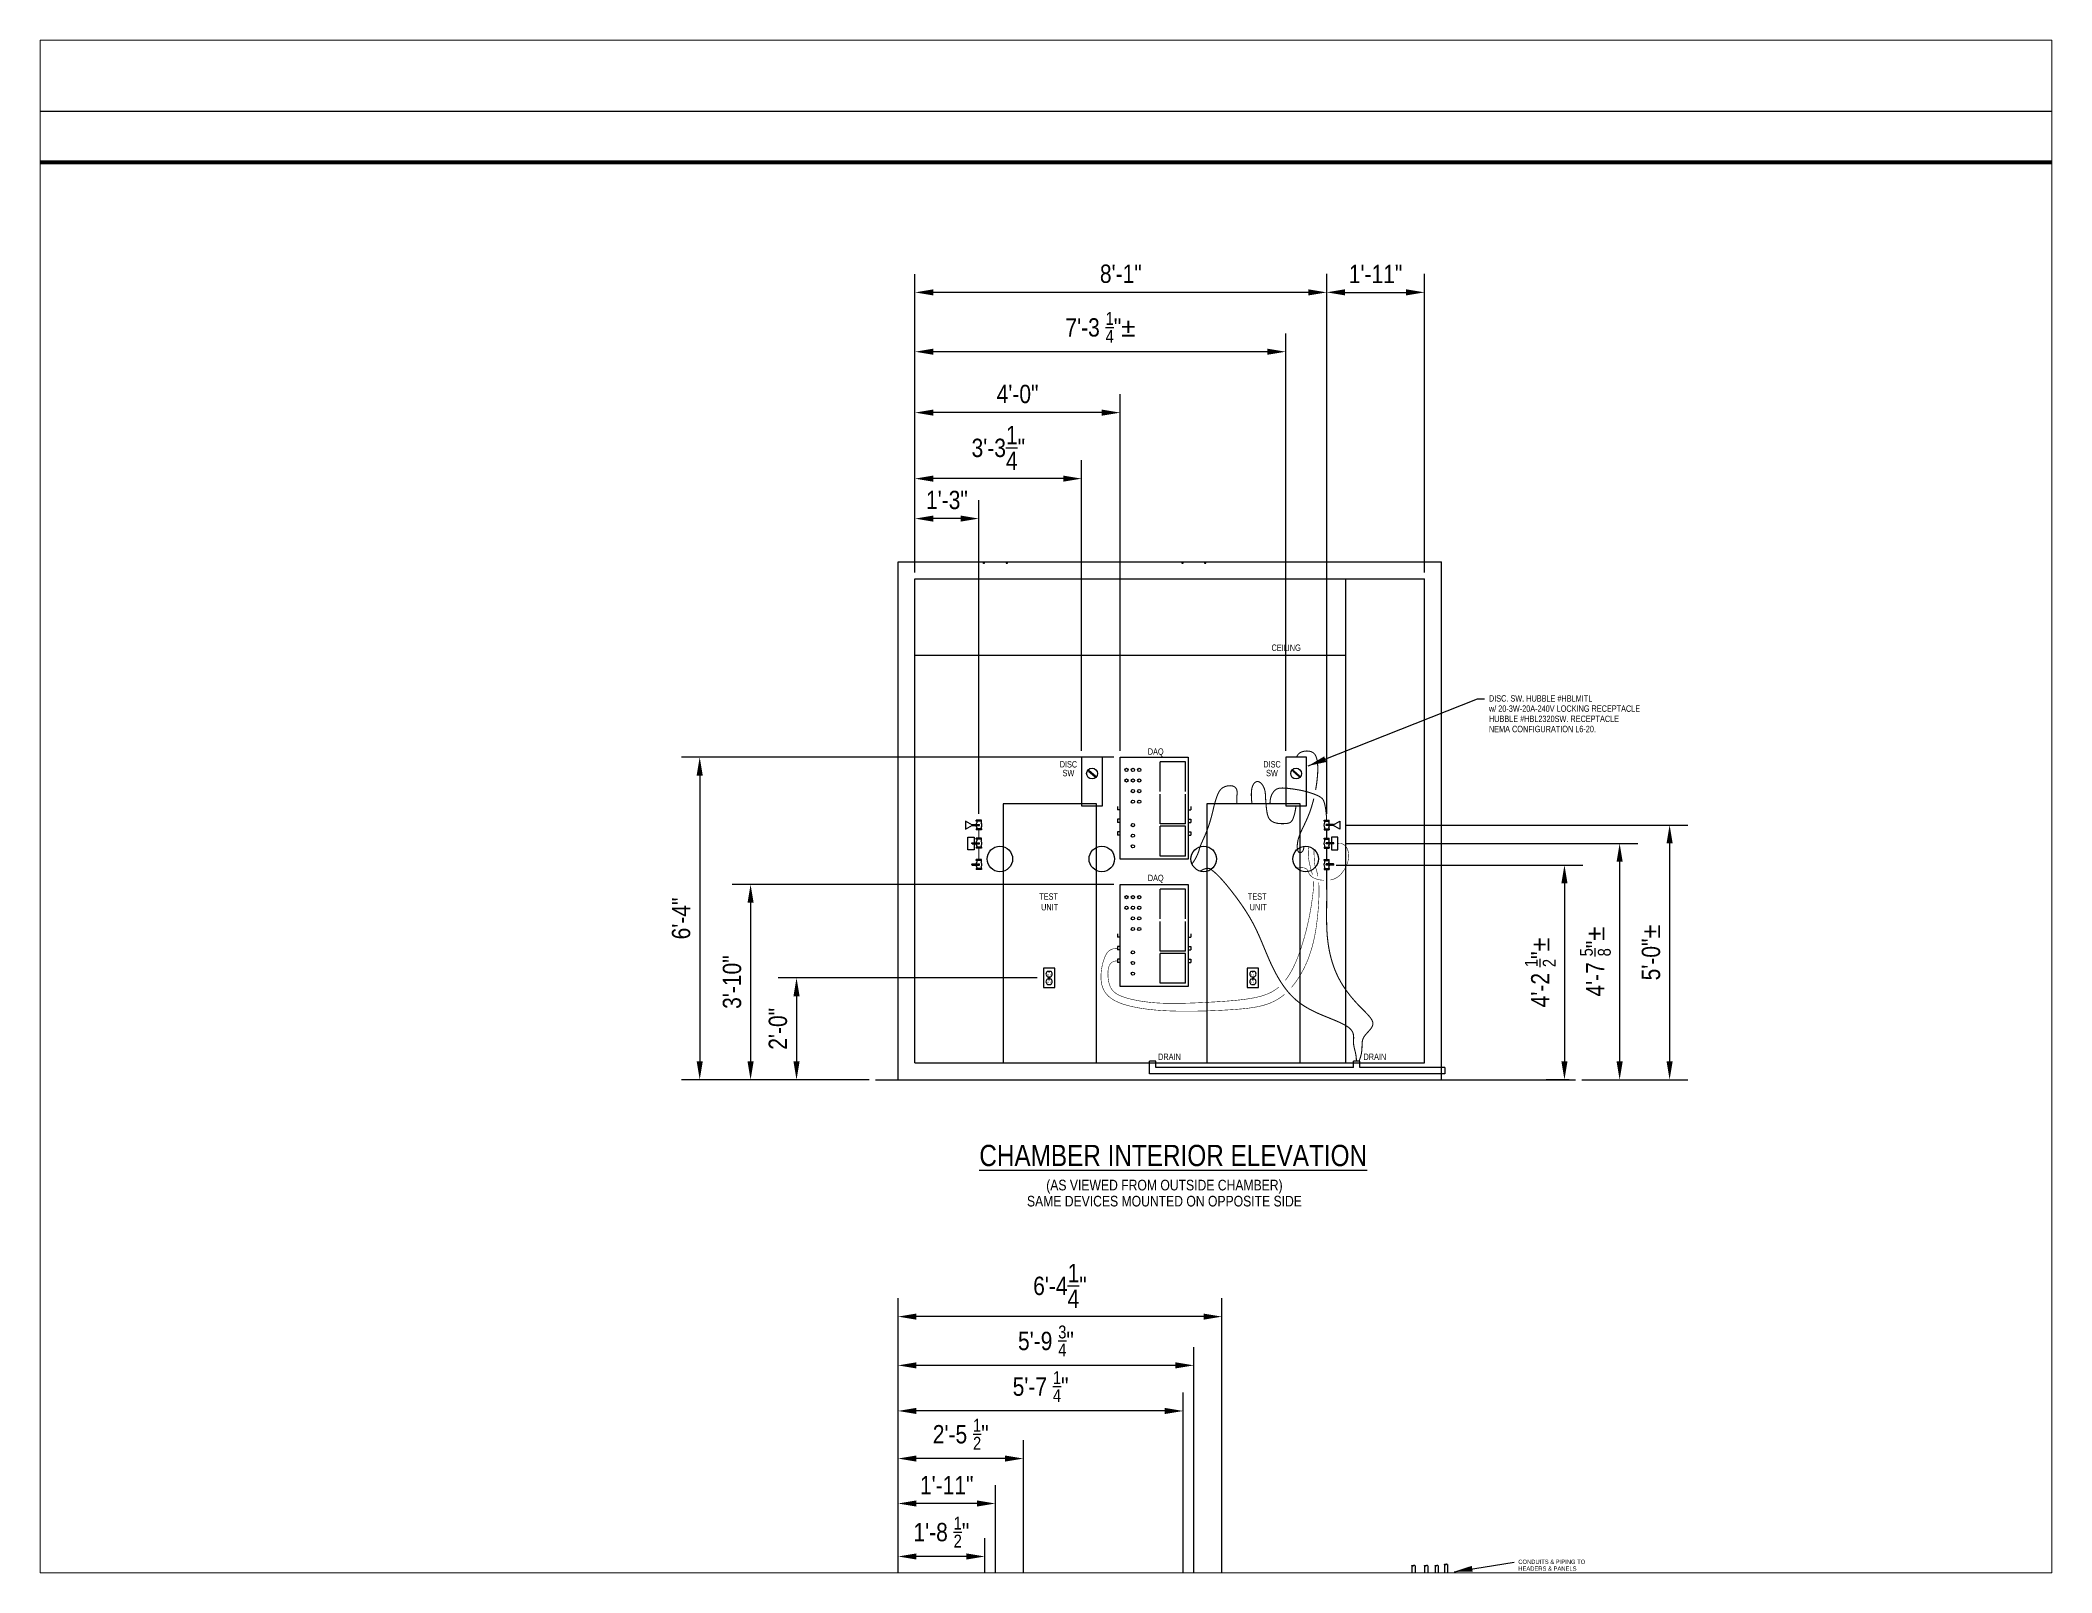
# Paper-space layout 'Layout2' of a CAD drawing. Header units: inches. Extents: x 1.05 to 9.45, y 0.8 to 7.2.
# The model-space entities are those that its viewports show. They can reach past a viewport. Long polylines and large blocks are cut down to what shows.
import ezdxf
from ezdxf.enums import TextEntityAlignment as Align

# ---------------------------------------------------------------- set-up
doc = ezdxf.new("R2010")
doc.units = ezdxf.units.IN
doc.header["$LTSCALE"] = 24
doc.header["$MEASUREMENT"] = 0
doc.linetypes.add('HIDDEN', pattern=[0.075, 0.05, -0.025])
doc.linetypes.add('PHANTOM', pattern=[2.5, 1.25, -0.25, 0.25, -0.25, 0.25, -0.25])
for name, color, linetype in [('CHAMBER EXTERIOR', 7, 'Continuous'), ('CHAMBER INTERIOR', 40, 'Continuous'), ('EXTERIOR DIMS', 7, 'Continuous'), ('EXTERIOR ELEC EQUIP', 190, 'Continuous'), ('EXTERIOR PLUMB EQUIP', 4, 'Continuous'), ('FORMAT', 7, 'Continuous'), ('INTERIOR DIMS', 7, 'Continuous'), ('INTERIOR ELEC EQUIP', 190, 'Continuous'), ('INTERIOR EQUIP', 3, 'Continuous'), ('INTERIOR PLUMB EQUIP', 4, 'Continuous')]:
    doc.layers.add(name, color=color, linetype=linetype)
doc.styles.get("Standard").update_dxf_attribs({"font": 'ARIALN.TTF'})
doc.dimstyles.get("Standard").update_dxf_attribs({"dimscale": 24, "dimtxt": 0.18, "dimasz": 0.18, "dimexe": 0.18, "dimexo": 0.0625, "dimgap": 0.09, "dimtad": 1, "dimdec": 4, "dimzin": 0, "dimdsep": 46, "dimlunit": 4, "dimtxsty": 'Standard', "dimcen": 0.09, "dimadec": 0, "dimazin": 0, "dimtfac": 1, "dimtdec": 4, "dimtofl": 0, "dimtmove": 0, "dimatfit": 3, "dimfxl": 0, "dimtolj": 1, "dimtzin": 0, "dimarcsym": 0})

psp = doc.layouts.new('Layout2')

msp = doc.modelspace()

# ---------------------------------------------------------------- texts
at = {"layer": 'EXTERIOR ELEC EQUIP'}
for s, p in [('CONDUITS & PIPING TO', (63.16075, -111.3258)), ('HEADERS & PANELS', (63.16075, -112.9288))]:
    msp.add_text(s, height=1, dxfattribs=at).set_placement(p)
at = {"layer": 'INTERIOR DIMS'}
for s, height, p in [('CEILING', 1.5, (8.48337, 103.72165)), ('TEST ', 1.5, (-47.21644, 45.11041)), ('UNIT', 1.5, (-47.21644, 42.60317)), ('TEST ', 1.5, (1.90436, 45.11041)), ('UNIT', 1.5, (1.90436, 42.60317)), ('DRAIN', 1.5, (-18.99721, 7.38377)), ('DRAIN', 1.5, (29.37621, 7.38377)), ('%%UCHAMBER INTERIOR ELEVATION', 5, (-18.11923, -17.62041)), ('(AS VIEWED FROM OUTSIDE CHAMBER)', 2.5, (-20.18093, -23.34704)), ('SAME DEVICES MOUNTED ON OPPOSITE SIDE', 2.5, (-20.18093, -27.13333))]:
    msp.add_text(s, height=height, dxfattribs=at).set_placement(p, align=Align.CENTER)
for s, p in [('w/ 20-3W-20A-240V LOCKING RECEPTACLE', (56.24561, 89.37686)), ('DISC. SW. HUBBLE #HBLMITL', (56.24561, 91.78137)), ('HUBBLE #HBL2320SW. RECEPTACLE ', (56.24561, 86.97236)), ('NEMA CONFIGURATION L6-20.', (56.24561, 84.56786))]:
    msp.add_text(s, height=1.5, dxfattribs=at).set_placement(p)
at = {"layer": 'INTERIOR ELEC EQUIP'}
for s, p in [('DAQ', (-22.23259, 79.25176)), ('DISC', (-42.78725, 76.25967)), ('DISC', (5.15085, 76.25967)), ('SW', (-42.78725, 74.20272)), ('SW', (5.15085, 74.20272)), ('DAQ', (-22.23259, 49.48388))]:
    msp.add_text(s, height=1.5, dxfattribs=at).set_placement(p, align=Align.CENTER)

# ---------------------------------------------------------------- blocks, each defined once
blk = doc.blocks.new('rec-elev')
at = {"linetype": 'Continuous'}
for p, q in [((-0.33, 1.58), (0.42, 1.58)), ((-0.33, 0.28), (0.42, 0.28)), ((-0.33, -0.22), (0.42, -0.22)), ((-0.33, -1.52), (0.42, -1.52))]:
    blk.add_line(p, q, dxfattribs=at)
blk.add_lwpolyline([(-1.31, -2.22), (1.39, -2.22), (1.39, 2.28), (-1.31, 2.28)], close=True, dxfattribs=at)
at = {"linetype": 'Continuous', "const_width": 0.12}
for points in [[(-0.22, 0.91), (-0.22, 0.58)], [(0.27, 0.94), (0.27, 0.53)], [(-0.22, -0.89), (-0.22, -1.22)], [(0.27, -0.86), (0.27, -1.27)]]:
    blk.add_lwpolyline(points, dxfattribs=at)
for points in [[(0.02, 1.34, -1), (0.02, 1.22, -1)], [(0.02, -0.46, -1), (0.02, -0.58, -1)]]:
    blk.add_lwpolyline(points, format="xyb", close=True, dxfattribs=at)
at = {"linetype": 'Continuous'}
blk.add_circle((0.04, 0.03), 0.075, dxfattribs=at)
for centre, start, end in [((0.04, 0.93), 120.0178, 239.9822), ((0.04, 0.93), 300.0178, 59.9822), ((0.04, -0.87), 120.0178, 239.9822), ((0.04, -0.87), 300.0178, 59.9822)]:
    blk.add_arc(centre, 0.75, start, end, dxfattribs=at)
blk = doc.blocks.new('DAQ')
for p, q in [((15.42, 22.88), (9.42, 22.88)), ((9.42, 15.88), (9.42, 22.88)), ((15.42, 15.88), (15.42, 22.88)), ((9.42, 8.29), (9.42, 15.29)), ((15.42, 8.29), (15.42, 15.29)), ((-0.61, 12.4), (-0.61, 11.6)), ((0, 11.6), (-0.61, 11.6)), ((16, 11.6), (16.61, 11.6)), ((16.61, 12.4), (16.61, 11.6)), ((0, 9.4), (-0.61, 9.4)), ((-0.61, 9.4), (-0.61, 8.6)), ((0, 8.6), (-0.61, 8.6)), ((0, 6.4), (-0.61, 6.4)), ((-0.61, 6.4), (-0.61, 5.6)), ((0, 5.6), (-0.61, 5.6)), ((15.42, 8.29), (9.42, 8.29)), ((15.42, 7.71), (9.42, 7.71)), ((9.42, 0.71), (9.42, 7.71)), ((15.42, 0.71), (15.42, 7.71)), ((16, 9.4), (16.61, 9.4)), ((16, 8.6), (16.61, 8.6)), ((16, 6.4), (16.61, 6.4)), ((16, 5.6), (16.61, 5.6)), ((16.61, 9.4), (16.61, 8.6)), ((16.61, 6.4), (16.61, 5.6)), ((15.42, 0.71), (9.42, 0.71))]:
    blk.add_line(p, q)
blk.add_lwpolyline([(0, 24), (16, 24), (16, 0), (0, 0)], close=True)
for centre in [(1.5, 21), (3, 21), (4.5, 21), (1.5, 18.5), (3, 18.5), (3, 16), (4.5, 18.5), (4.5, 16), (3, 13.5), (4.5, 13.5), (3, 8), (3, 5.5), (3, 3)]:
    blk.add_circle(centre, 0.375)
blk = doc.blocks.new('BVALVE')
for p, q in [((-1.63, 2.45), (0.13, 2.45)), ((-1.63, 2.2), (0.13, 2.2)), ((0.6, 3.49), (-0.63, 3.49)), ((-0.63, 3.24), (-0.63, 3.49)), ((0.6, 3.24), (-0.63, 3.24)), ((-0.63, 1.41), (-0.63, 1.16)), ((0.6, 1.41), (-0.63, 1.41)), ((0.6, 1.16), (-0.63, 1.16)), ((-0.51, 2.93), (-0.51, 3.24)), ((-0.51, 1.41), (-0.51, 1.79)), ((0.13, 2.45), (0.13, 2.2)), ((0.49, 2.93), (0.49, 3.24)), ((0.49, 1.41), (0.49, 1.79)), ((0.6, 3.24), (0.6, 3.49)), ((0.6, 1.41), (0.6, 1.16))]:
    blk.add_line(p, q)
for centre, radius, start, end in [((-1.59, 2.33), 0.132, 108.6408, 251.3592), ((0.47, 2.36), 1.13, 149.9029, 175.1864), ((0.47, 2.36), 1.13, 187.8419, 210.0971), ((-0.5, 2.36), 1.13, 329.9029, 30.0971)]:
    blk.add_arc(centre, radius, start, end)
blk = doc.blocks.new('*D11')
at = {"layer": 'Defpoints', "color": 0, "transparency": 16777216}
for p in [(-30.61, 78.69), (-129.63, 2.71), (-88.24, 2.71)]:
    blk.add_point(p, dxfattribs=at)
at = {"layer": 'INTERIOR DIMS', "color": 0, "lineweight": -2, "transparency": 16777216}
for p, q in [((-32.11, 78.69), (-133.95, 78.69)), ((-129.63, 74.37), (-129.63, 7.03)), ((-89.74, 2.71), (-133.95, 2.71))]:
    blk.add_line(p, q, dxfattribs=at)
at = {"layer": 'INTERIOR DIMS', "color": 0, "transparency": 16777216}
for points in [[(-130.35, 74.37), (-128.91, 74.37), (-129.63, 78.69)], [(-130.35, 7.03), (-128.91, 7.03), (-129.63, 2.71)]]:
    blk.add_solid(points, dxfattribs=at)
at = {"layer": 'INTERIOR DIMS', "color": 0, "transparency": 16777216, "insert": (-134, 40.7), "char_height": 4.32, "attachment_point": 5, "rotation": 90}
blk.add_mtext('\\A1;6\'-4"', dxfattribs=at)
blk = doc.blocks.new('*D12')
at = {"layer": 'Defpoints', "color": 0, "transparency": 16777216}
for p in [(-30.61, 48.71), (-117.65, 2.71), (-88.24, 2.71)]:
    blk.add_point(p, dxfattribs=at)
at = {"layer": 'INTERIOR DIMS', "color": 0, "lineweight": -2, "transparency": 16777216}
for p, q in [((-32.11, 48.71), (-121.97, 48.71)), ((-117.65, 44.39), (-117.65, 7.03)), ((-89.74, 2.71), (-121.97, 2.71))]:
    blk.add_line(p, q, dxfattribs=at)
at = {"layer": 'INTERIOR DIMS', "color": 0, "transparency": 16777216}
for points in [[(-118.37, 44.39), (-116.93, 44.39), (-117.65, 48.71)], [(-118.37, 7.03), (-116.93, 7.03), (-117.65, 2.71)]]:
    blk.add_solid(points, dxfattribs=at)
at = {"layer": 'INTERIOR DIMS', "color": 0, "transparency": 16777216, "insert": (-122.01, 25.71), "char_height": 4.32, "attachment_point": 5, "rotation": 90}
blk.add_mtext('\\A1;3\'-10"', dxfattribs=at)
blk = doc.blocks.new('*D13')
at = {"layer": 'Defpoints', "color": 0, "transparency": 16777216}
for p in [(-48.69, 26.71), (-106.83, 2.71), (-88.24, 2.71)]:
    blk.add_point(p, dxfattribs=at)
at = {"layer": 'INTERIOR DIMS', "color": 0, "lineweight": -2, "transparency": 16777216}
for p, q in [((-50.19, 26.71), (-111.15, 26.71)), ((-106.83, 22.39), (-106.83, 7.03)), ((-89.74, 2.71), (-111.15, 2.71))]:
    blk.add_line(p, q, dxfattribs=at)
at = {"layer": 'INTERIOR DIMS', "color": 0, "transparency": 16777216}
for points in [[(-107.55, 22.39), (-106.11, 22.39), (-106.83, 26.71)], [(-107.55, 7.03), (-106.11, 7.03), (-106.83, 2.71)]]:
    blk.add_solid(points, dxfattribs=at)
at = {"layer": 'INTERIOR DIMS', "color": 0, "transparency": 16777216, "insert": (-111.2, 14.71), "char_height": 4.32, "attachment_point": 5, "rotation": 90}
blk.add_mtext('\\A1;2\'-0"', dxfattribs=at)
blk = doc.blocks.new('*D14')
at = {"layer": 'Defpoints', "color": 0, "transparency": 16777216}
for p in [(21.17, 62.69), (76.66, 2.71), (98.8, 2.71)]:
    blk.add_point(p, dxfattribs=at)
at = {"layer": 'INTERIOR DIMS', "color": 0, "lineweight": -2, "transparency": 16777216}
for p, q in [((22.67, 62.69), (103.12, 62.69)), ((98.8, 58.37), (98.8, 7.03)), ((78.16, 2.71), (103.12, 2.71))]:
    blk.add_line(p, q, dxfattribs=at)
at = {"layer": 'INTERIOR DIMS', "color": 0, "transparency": 16777216}
for points in [[(98.08, 58.37), (99.52, 58.37), (98.8, 62.69)], [(98.08, 7.03), (99.52, 7.03), (98.8, 2.71)]]:
    blk.add_solid(points, dxfattribs=at)
at = {"layer": 'INTERIOR DIMS', "color": 0, "transparency": 16777216, "insert": (94.43, 32.7), "char_height": 4.32, "attachment_point": 5, "rotation": 90}
blk.add_mtext('\\A1;5\'-0"%%P', dxfattribs=at)
blk = doc.blocks.new('*D15')
at = {"layer": 'Defpoints', "color": 0, "transparency": 16777216}
for p in [(21.12, 58.36), (76.66, 2.71), (87.03, 2.71)]:
    blk.add_point(p, dxfattribs=at)
at = {"layer": 'INTERIOR DIMS', "color": 0, "lineweight": -2, "transparency": 16777216}
for p, q in [((22.62, 58.36), (91.35, 58.36)), ((87.03, 54.04), (87.03, 7.03)), ((78.16, 2.71), (91.35, 2.71))]:
    blk.add_line(p, q, dxfattribs=at)
at = {"layer": 'INTERIOR DIMS', "color": 0, "transparency": 16777216}
for points in [[(86.31, 54.04), (87.75, 54.04), (87.03, 58.36)], [(86.31, 7.03), (87.75, 7.03), (87.03, 2.71)]]:
    blk.add_solid(points, dxfattribs=at)
at = {"layer": 'INTERIOR DIMS', "color": 0, "transparency": 16777216, "insert": (81.3, 30.53), "char_height": 4.32, "attachment_point": 5, "rotation": 90}
blk.add_mtext('\\A1;4\'-7 {\\H0.7x;\\S5/8;}"%%P', dxfattribs=at)
blk = doc.blocks.new('*D16')
at = {"layer": 'Defpoints', "color": 0, "transparency": 16777216}
for p in [(18.76, 53.29), (74.03, 2.71), (76.66, 2.71)]:
    blk.add_point(p, dxfattribs=at)
at = {"layer": 'INTERIOR DIMS', "color": 0, "lineweight": -2, "transparency": 16777216}
for p, q in [((20.26, 53.29), (78.35, 53.29)), ((74.03, 48.97), (74.03, 7.03)), ((75.16, 2.71), (69.71, 2.71))]:
    blk.add_line(p, q, dxfattribs=at)
at = {"layer": 'INTERIOR DIMS', "color": 0, "transparency": 16777216}
for points in [[(73.31, 48.97), (74.75, 48.97), (74.03, 53.29)], [(73.31, 7.03), (74.75, 7.03), (74.03, 2.71)]]:
    blk.add_solid(points, dxfattribs=at)
at = {"layer": 'INTERIOR DIMS', "color": 0, "transparency": 16777216, "insert": (68.33, 28), "char_height": 4.32, "attachment_point": 5, "rotation": 90}
blk.add_mtext('\\A1;4\'-2 {\\H0.7x;\\S1/2;}"%%P', dxfattribs=at)
blk = doc.blocks.new('*D17')
at = {"layer": 'Defpoints', "color": 0, "transparency": 16777216}
for p in [(-78.93, 144.29), (-78.93, 120.71), (-39.68, 78.69)]:
    blk.add_point(p, dxfattribs=at)
at = {"layer": 'INTERIOR DIMS', "color": 0, "lineweight": -2, "transparency": 16777216}
for p, q in [((-78.93, 122.21), (-78.93, 148.61)), ((-39.68, 80.19), (-39.68, 148.61)), ((-44, 144.29), (-74.61, 144.29))]:
    blk.add_line(p, q, dxfattribs=at)
at = {"layer": 'INTERIOR DIMS', "color": 0, "transparency": 16777216}
for points in [[(-74.61, 145.01), (-74.61, 143.57), (-78.93, 144.29)], [(-44, 145.01), (-44, 143.57), (-39.68, 144.29)]]:
    blk.add_solid(points, dxfattribs=at)
at = {"layer": 'INTERIOR DIMS', "color": 0, "transparency": 16777216, "insert": (-59.3, 151.54), "char_height": 4.32, "attachment_point": 5}
blk.add_mtext('\\A1;3\'-3{\\H1.000000x;\\S1/4;}"', dxfattribs=at)
blk = doc.blocks.new('*D18')
at = {"layer": 'Defpoints', "color": 0, "transparency": 16777216}
for p in [(-78.93, 159.84), (-78.93, 120.71), (-30.61, 78.69)]:
    blk.add_point(p, dxfattribs=at)
at = {"layer": 'INTERIOR DIMS', "color": 0, "lineweight": -2, "transparency": 16777216}
for p, q in [((-78.93, 122.21), (-78.93, 164.16)), ((-30.61, 80.19), (-30.61, 164.16)), ((-34.93, 159.84), (-74.61, 159.84))]:
    blk.add_line(p, q, dxfattribs=at)
at = {"layer": 'INTERIOR DIMS', "color": 0, "transparency": 16777216}
for points in [[(-74.61, 160.56), (-74.61, 159.12), (-78.93, 159.84)], [(-34.93, 160.56), (-34.93, 159.12), (-30.61, 159.84)]]:
    blk.add_solid(points, dxfattribs=at)
at = {"layer": 'INTERIOR DIMS', "color": 0, "transparency": 16777216, "insert": (-54.77, 164.2), "char_height": 4.32, "attachment_point": 5}
blk.add_mtext('\\A1;4\'-0"', dxfattribs=at)
blk = doc.blocks.new('*D19')
at = {"layer": 'Defpoints', "color": 0, "transparency": 16777216}
for p in [(-78.93, 174.18), (-78.93, 120.71), (8.39, 78.69)]:
    blk.add_point(p, dxfattribs=at)
at = {"layer": 'INTERIOR DIMS', "color": 0, "lineweight": -2, "transparency": 16777216}
for p, q in [((-78.93, 122.21), (-78.93, 178.5)), ((8.39, 80.19), (8.39, 178.5)), ((4.07, 174.18), (-74.61, 174.18))]:
    blk.add_line(p, q, dxfattribs=at)
at = {"layer": 'INTERIOR DIMS', "color": 0, "transparency": 16777216}
for points in [[(-74.61, 174.9), (-74.61, 173.46), (-78.93, 174.18)], [(4.07, 174.9), (4.07, 173.46), (8.39, 174.18)]]:
    blk.add_solid(points, dxfattribs=at)
at = {"layer": 'INTERIOR DIMS', "color": 0, "transparency": 16777216, "insert": (-35.27, 179.91), "char_height": 4.32, "attachment_point": 5}
blk.add_mtext('\\A1;7\'-3 {\\H0.7x;\\S1/4;}"%%P', dxfattribs=at)
blk = doc.blocks.new('FORMAT-D')
at = {"layer": 'FORMAT'}
blk.add_lwpolyline([(0, 0), (34, 0), (34, 22), (0, 22)], close=True, dxfattribs=at)
at = {"layer": 'FORMAT', "const_width": 0.04}
blk.add_lwpolyline([(33.5, 0.5), (0.5, 0.5), (0.5, 21.5), (33.5, 21.5)], close=True, dxfattribs=at)
blk = doc.blocks.new('*D31')
at = {"layer": 'Defpoints', "color": 0, "transparency": 16777216}
for p in [(-82.93, -109.57), (-82.93, -118.3), (-62.51, -155.54)]:
    blk.add_point(p, dxfattribs=at)
at = {"layer": 'EXTERIOR DIMS', "color": 0, "lineweight": -2, "transparency": 16777216}
for p, q in [((-82.93, -116.8), (-82.93, -105.25)), ((-62.51, -154.04), (-62.51, -105.25)), ((-66.83, -109.57), (-78.61, -109.57))]:
    blk.add_line(p, q, dxfattribs=at)
at = {"layer": 'EXTERIOR DIMS', "color": 0, "transparency": 16777216}
for points in [[(-78.61, -108.85), (-78.61, -110.29), (-82.93, -109.57)], [(-66.83, -108.85), (-66.83, -110.29), (-62.51, -109.57)]]:
    blk.add_solid(points, dxfattribs=at)
at = {"layer": 'EXTERIOR DIMS', "color": 0, "transparency": 16777216, "insert": (-72.72, -103.83), "char_height": 4.32, "attachment_point": 5}
blk.add_mtext('\\A1;1\'-8 {\\H0.7x;\\S1/2;}"', dxfattribs=at)
blk = doc.blocks.new('*D32')
at = {"layer": 'Defpoints', "color": 0, "transparency": 16777216}
for p in [(-82.93, -97.09), (-82.93, -118.3), (-60, -118.3)]:
    blk.add_point(p, dxfattribs=at)
at = {"layer": 'EXTERIOR DIMS', "color": 0, "lineweight": -2, "transparency": 16777216}
for p, q in [((-82.93, -116.8), (-82.93, -92.77)), ((-60, -116.8), (-60, -92.77)), ((-64.32, -97.09), (-78.61, -97.09))]:
    blk.add_line(p, q, dxfattribs=at)
at = {"layer": 'EXTERIOR DIMS', "color": 0, "transparency": 16777216}
for points in [[(-78.61, -96.37), (-78.61, -97.81), (-82.93, -97.09)], [(-64.32, -96.37), (-64.32, -97.81), (-60, -97.09)]]:
    blk.add_solid(points, dxfattribs=at)
at = {"layer": 'EXTERIOR DIMS', "color": 0, "transparency": 16777216, "insert": (-71.46, -92.77), "char_height": 4.32, "attachment_point": 5}
blk.add_mtext('\\A1;1\'-11"', dxfattribs=at)
blk = doc.blocks.new('*D33')
at = {"layer": 'Defpoints', "color": 0, "transparency": 16777216}
for p in [(-82.93, -86.51), (-82.93, -118.3), (-53.39, -128.29)]:
    blk.add_point(p, dxfattribs=at)
at = {"layer": 'EXTERIOR DIMS', "color": 0, "lineweight": -2, "transparency": 16777216}
for p, q in [((-82.93, -116.8), (-82.93, -82.19)), ((-53.39, -126.79), (-53.39, -82.19)), ((-57.71, -86.51), (-78.61, -86.51))]:
    blk.add_line(p, q, dxfattribs=at)
at = {"layer": 'EXTERIOR DIMS', "color": 0, "transparency": 16777216}
for points in [[(-78.61, -85.79), (-78.61, -87.23), (-82.93, -86.51)], [(-57.71, -85.79), (-57.71, -87.23), (-53.39, -86.51)]]:
    blk.add_solid(points, dxfattribs=at)
at = {"layer": 'EXTERIOR DIMS', "color": 0, "transparency": 16777216, "insert": (-68.16, -80.78), "char_height": 4.32, "attachment_point": 5}
blk.add_mtext('\\A1;2\'-5 {\\H0.7x;\\S1/2;}"', dxfattribs=at)
blk = doc.blocks.new('*D34')
at = {"layer": 'Defpoints', "color": 0, "transparency": 16777216}
for p in [(-82.93, -75.3), (-82.93, -118.3), (-15.77, -155.54)]:
    blk.add_point(p, dxfattribs=at)
at = {"layer": 'EXTERIOR DIMS', "color": 0, "lineweight": -2, "transparency": 16777216}
for p, q in [((-82.93, -116.8), (-82.93, -70.98)), ((-15.77, -154.04), (-15.77, -70.98)), ((-20.09, -75.3), (-78.61, -75.3))]:
    blk.add_line(p, q, dxfattribs=at)
at = {"layer": 'EXTERIOR DIMS', "color": 0, "transparency": 16777216}
for points in [[(-78.61, -74.58), (-78.61, -76.02), (-82.93, -75.3)], [(-20.09, -74.58), (-20.09, -76.02), (-15.77, -75.3)]]:
    blk.add_solid(points, dxfattribs=at)
at = {"layer": 'EXTERIOR DIMS', "color": 0, "transparency": 16777216, "insert": (-49.35, -69.57), "char_height": 4.32, "attachment_point": 5}
blk.add_mtext('\\A1;5\'-7 {\\H0.7x;\\S1/4;}"', dxfattribs=at)
blk = doc.blocks.new('*D35')
at = {"layer": 'Defpoints', "color": 0, "transparency": 16777216}
for p in [(-82.93, -64.56), (-82.93, -118.3), (-13.26, -118.3)]:
    blk.add_point(p, dxfattribs=at)
at = {"layer": 'EXTERIOR DIMS', "color": 0, "lineweight": -2, "transparency": 16777216}
for p, q in [((-82.93, -116.8), (-82.93, -60.24)), ((-13.26, -116.8), (-13.26, -60.24)), ((-17.58, -64.56), (-78.61, -64.56))]:
    blk.add_line(p, q, dxfattribs=at)
at = {"layer": 'EXTERIOR DIMS', "color": 0, "transparency": 16777216}
for points in [[(-78.61, -63.84), (-78.61, -65.28), (-82.93, -64.56)], [(-17.58, -63.84), (-17.58, -65.28), (-13.26, -64.56)]]:
    blk.add_solid(points, dxfattribs=at)
at = {"layer": 'EXTERIOR DIMS', "color": 0, "transparency": 16777216, "insert": (-48.09, -58.81), "char_height": 4.32, "attachment_point": 5}
blk.add_mtext('\\A1;5\'-9 {\\H0.7x;\\S3/4;}"', dxfattribs=at)
blk = doc.blocks.new('*D36')
at = {"layer": 'Defpoints', "color": 0, "transparency": 16777216}
for p in [(-82.93, -53.08), (-82.93, -118.3), (-6.65, -128.29)]:
    blk.add_point(p, dxfattribs=at)
at = {"layer": 'EXTERIOR DIMS', "color": 0, "lineweight": -2, "transparency": 16777216}
for p, q in [((-82.93, -116.8), (-82.93, -48.76)), ((-6.65, -126.79), (-6.65, -48.76)), ((-10.97, -53.08), (-78.61, -53.08))]:
    blk.add_line(p, q, dxfattribs=at)
at = {"layer": 'EXTERIOR DIMS', "color": 0, "transparency": 16777216}
for points in [[(-78.61, -52.36), (-78.61, -53.8), (-82.93, -53.08)], [(-10.97, -52.36), (-10.97, -53.8), (-6.65, -53.08)]]:
    blk.add_solid(points, dxfattribs=at)
at = {"layer": 'EXTERIOR DIMS', "color": 0, "transparency": 16777216, "insert": (-44.79, -45.83), "char_height": 4.32, "attachment_point": 5}
blk.add_mtext('\\A1;6\'-4{\\H1.000000x;\\S1/4;}"', dxfattribs=at)
blk = doc.blocks.new('*D39')
at = {"layer": 'Defpoints', "color": 0, "transparency": 16777216}
for p in [(-78.93, 134.88), (-78.93, 120.71), (-63.88, 63.87)]:
    blk.add_point(p, dxfattribs=at)
at = {"layer": 'EXTERIOR DIMS', "color": 0, "lineweight": -2, "transparency": 16777216}
for p, q in [((-78.93, 122.21), (-78.93, 139.2)), ((-63.88, 65.37), (-63.88, 139.2)), ((-68.2, 134.88), (-74.61, 134.88))]:
    blk.add_line(p, q, dxfattribs=at)
at = {"layer": 'EXTERIOR DIMS', "color": 0, "transparency": 16777216}
for points in [[(-74.61, 135.6), (-74.61, 134.16), (-78.93, 134.88)], [(-68.2, 135.6), (-68.2, 134.16), (-63.88, 134.88)]]:
    blk.add_solid(points, dxfattribs=at)
at = {"layer": 'EXTERIOR DIMS', "color": 0, "transparency": 16777216, "insert": (-71.41, 139.24), "char_height": 4.32, "attachment_point": 5}
blk.add_mtext('\\A1;1\'-3"', dxfattribs=at)
blk = doc.blocks.new('*D40')
at = {"layer": 'Defpoints', "color": 0, "transparency": 16777216}
for p in [(-78.93, 188.16), (-78.93, 120.71), (18.03, 63.87)]:
    blk.add_point(p, dxfattribs=at)
at = {"layer": 'EXTERIOR DIMS', "color": 0, "lineweight": -2, "transparency": 16777216}
for p, q in [((-78.93, 122.21), (-78.93, 192.48)), ((18.03, 65.37), (18.03, 192.48)), ((13.71, 188.16), (-74.61, 188.16))]:
    blk.add_line(p, q, dxfattribs=at)
at = {"layer": 'EXTERIOR DIMS', "color": 0, "transparency": 16777216}
for points in [[(-74.61, 188.88), (-74.61, 187.44), (-78.93, 188.16)], [(13.71, 188.88), (13.71, 187.44), (18.03, 188.16)]]:
    blk.add_solid(points, dxfattribs=at)
at = {"layer": 'EXTERIOR DIMS', "color": 0, "transparency": 16777216, "insert": (-30.45, 192.52), "char_height": 4.32, "attachment_point": 5}
blk.add_mtext('\\A1;8\'-1"', dxfattribs=at)
blk = doc.blocks.new('*D41')
at = {"layer": 'Defpoints', "color": 0, "transparency": 16777216}
for p in [(41.07, 188.17), (41.07, 120.71), (18.03, 65.37)]:
    blk.add_point(p, dxfattribs=at)
at = {"layer": 'EXTERIOR DIMS', "color": 0, "lineweight": -2, "transparency": 16777216}
for p, q in [((18.03, 66.87), (18.03, 192.49)), ((41.07, 122.21), (41.07, 192.49)), ((22.35, 188.17), (36.75, 188.17))]:
    blk.add_line(p, q, dxfattribs=at)
at = {"layer": 'EXTERIOR DIMS', "color": 0, "transparency": 16777216}
for points in [[(22.35, 188.89), (22.35, 187.45), (18.03, 188.17)], [(36.75, 188.89), (36.75, 187.45), (41.07, 188.17)]]:
    blk.add_solid(points, dxfattribs=at)
at = {"layer": 'EXTERIOR DIMS', "color": 0, "transparency": 16777216, "insert": (29.55, 192.49), "char_height": 4.32, "attachment_point": 5}
blk.add_mtext('\\A1;1\'-11"', dxfattribs=at)

# ---------------------------------------------------------------- dimensions: what is measured, and where the dimension line sits
at = {"layer": 'EXTERIOR DIMS'}
for base, p1, p2, text, picture, middle in [((-78.92986, 188.15835), (18.02515, 63.8749), (-78.92986, 120.70642), '8\'-1"', '*D40', (-30.45236, 192.52403)), ((41.07014, 188.1659), (18.02515, 65.3749), (41.07014, 120.70642), '1\'-11"', '*D41', (29.54764, 192.49474)), ((-78.92986, 134.87654), (-63.88487, 63.8749), (-78.92986, 120.70642), '1\'-3"', '*D39', (-71.40737, 139.24222)), ((-82.92986, -64.56312), (-13.25727, -118.2971), (-82.92986, -118.2971), '5\'-9 {\\H0.7x;\\S3/4;}"', '*D35', (-48.09356, -58.80631)), ((-82.92986, -75.30163), (-15.76524, -155.5425), (-82.92986, -118.2971), '5\'-7 {\\H0.7x;\\S1/4;}"', '*D34', (-49.34755, -69.5706)), ((-82.92986, -86.51389), (-53.3915, -128.29392), (-82.92986, -118.2971), '2\'-5 {\\H0.7x;\\S1/2;}"', '*D33', (-68.16068, -80.77668)), ((-82.92986, -97.09448), (-59.99796, -118.2971), (-82.92986, -118.2971), '1\'-11"', '*D32', (-71.46391, -92.76564)), ((-82.92986, -109.5701), (-62.50593, -155.5425), (-82.92986, -118.2971), '1\'-8 {\\H0.7x;\\S1/2;}"', '*D31', (-72.7179, -103.83289))]:
    dim = msp.add_linear_dim(base=base, p1=p1, p2=p2, text=text, dimstyle='Standard', dxfattribs=at)
    dim.commit()
    dim.dimension.update_dxf_attribs({"geometry": picture, "text_midpoint": middle})
dim = msp.add_linear_dim(base=(-82.929862, -53.078043), p1=(-6.650808, -128.293919), p2=(-82.929862, -118.297102), dimstyle='Standard', dxfattribs=at)
dim.commit()
dim.dimension.update_dxf_attribs({"geometry": '*D36', "text_midpoint": (-44.790335, -45.832368)})
at = {"layer": 'INTERIOR DIMS'}
for base, p1, text, picture, middle in [((-78.92986, 174.17783), (8.38708, 78.6927), '7\'-3 {\\H0.7x;\\S1/4;}"%%P', '*D19', (-35.27139, 179.90885)), ((-78.92986, 159.83707), (-30.61139, 78.6927), '4\'-0"', '*D18', (-54.77063, 164.20275))]:
    dim = msp.add_linear_dim(base=base, p1=p1, p2=(-78.92986, 120.70642), text=text, dimstyle='Standard', dxfattribs=at)
    dim.commit()
    dim.dimension.update_dxf_attribs({"geometry": picture, "text_midpoint": middle})
dim = msp.add_linear_dim(base=(-78.92986, 144.29122), p1=(-39.67542, 78.6927), p2=(-78.92986, 120.70642), dimstyle='Standard', dxfattribs=at)
dim.commit()
dim.dimension.update_dxf_attribs({"geometry": '*D17', "text_midpoint": (-59.30264, 151.53689)})
for base, p1, p2, picture, middle in [((-129.63463, 2.70642), (-30.61139, 78.6927), (-88.24161, 2.70642), '*D11', (-134.0003, 40.69956)), ((-117.647662, 2.706425), (-30.611388, 48.714567), (-88.241612, 2.706425), '*D12', (-122.013338, 25.710496))]:
    dim = msp.add_linear_dim(base=base, p1=p1, p2=p2, angle=90, dimstyle='Standard', dxfattribs=at)
    dim.commit()
    dim.dimension.update_dxf_attribs({"geometry": picture, "text_midpoint": middle})
for base, p1, p2, text, picture, middle in [((98.79573, 2.70642), (21.16797, 62.69441), (76.6647, 2.70642), '5\'-0"%%P', '*D14', (94.43005, 32.70042)), ((87.02503, 2.70642), (21.11912, 58.35623), (76.6647, 2.70642), '4\'-7 {\\H0.7x;\\S5/8;}"%%P', '*D15', (81.29887, 30.53133)), ((74.02822, 2.70642), (18.76057, 53.2888), (76.6647, 2.70642), '4\'-2 {\\H0.7x;\\S1/2;}"%%P', '*D16', (68.32784, 27.99761)), ((-106.83087, 2.70642), (-48.68827, 26.70642), (-88.24161, 2.70642), '2\'-0"', '*D13', (-111.19654, 14.70642))]:
    dim = msp.add_linear_dim(base=base, p1=p1, p2=p2, angle=90, text=text, dimstyle='Standard', dxfattribs=at)
    dim.commit()
    dim.dimension.update_dxf_attribs({"geometry": picture, "text_midpoint": middle})

# ---------------------------------------------------------------- linework, layer by layer
at = {"layer": 'CHAMBER EXTERIOR'}
for p, q in [((-82.92986, 2.70642), (-82.92986, 124.70642)), ((-82.92986, 124.70642), (45.07014, 124.70642)), ((45.07014, 2.70642), (45.07014, 124.70642)), ((-88.24161, 2.70642), (76.6647, 2.70642))]:
    msp.add_line(p, q, dxfattribs=at)
for centre in [(-58.92986, 54.70642), (-34.92986, 54.70642), (-10.92986, 54.70642), (13.07014, 54.70642)]:
    msp.add_circle(centre, 3, dxfattribs=at)
at = {"layer": 'CHAMBER INTERIOR', "linetype": 'HIDDEN'}
for p, q in [((-78.92986, 120.70642), (41.07014, 120.70642)), ((-78.92986, 6.70642), (-78.92986, 120.70642)), ((22.57014, 6.70642), (22.57014, 120.70642)), ((41.07014, 6.70642), (41.07014, 120.70642)), ((-78.92986, 102.70642), (22.57014, 102.70642)), ((-78.92986, 6.70642), (41.07014, 6.70642))]:
    msp.add_line(p, q, dxfattribs=at)
at = {"layer": 'CHAMBER INTERIOR'}
for p, q in [((-23.67986, 4.10035), (-23.67986, 7.08034)), ((-22.17986, 7.08034), (-23.67986, 7.08034)), ((-22.17986, 5.60035), (-22.17986, 7.08034)), ((24.32014, 5.60035), (-22.17986, 5.60035)), ((24.32014, 5.60035), (24.32014, 7.08034)), ((25.82014, 7.08034), (24.32014, 7.08034)), ((25.82014, 5.60035), (25.82014, 7.08034)), ((45.82507, 5.60035), (25.82014, 5.60035)), ((45.82507, 5.60035), (45.82507, 4.10035)), ((45.82507, 4.10035), (-23.67986, 4.10035))]:
    msp.add_line(p, q, dxfattribs=at)
for centre in [(-58.92986, 54.70642), (-34.92986, 54.70642), (-10.92986, 54.70642), (13.07014, 54.70642)]:
    msp.add_circle(centre, 3, dxfattribs=at)
at = {"layer": 'EXTERIOR ELEC EQUIP'}
for p, q in [((38.11019, -111.74509), (38.11019, -117.42779)), ((38.86019, -111.75689), (38.86019, -117.42779)), ((45.76109, -111.47834), (45.76109, -158.63958)), ((46.51109, -111.49014), (46.51109, -158.63958))]:
    msp.add_line(p, q, dxfattribs=at)
for points in [[(38.86019, -111.75689), (38.82191, -111.73828), (38.7944, -111.72617), (38.76856, -111.71603), (38.7443, -111.70769), (38.72155, -111.701), (38.70024, -111.69582), (38.68029, -111.69198), (38.66162, -111.68934), (38.64417, -111.68778), (38.62778, -111.68731), (38.61232, -111.68797), (38.59764, -111.6898), (38.58359, -111.69284), (38.57003, -111.69714), (38.55681, -111.70275), (38.54379, -111.70969), (38.53084, -111.71796), (38.51792, -111.72729), (38.50499, -111.73736), (38.49202, -111.74784), (38.47899, -111.75842), (38.46586, -111.76876), (38.45261, -111.77855), (38.43921, -111.78746), (38.42562, -111.79523), (38.41183, -111.80188), (38.3978, -111.80749), (38.38353, -111.81213), (38.36898, -111.81588), (38.35414, -111.81881), (38.33897, -111.82102), (38.32346, -111.82258), (38.30763, -111.82355), (38.29162, -111.824), (38.27565, -111.82397), (38.25991, -111.82352), (38.2446, -111.82268), (38.22993, -111.82152), (38.21608, -111.82007), (38.20326, -111.8184), (38.19162, -111.81652), (38.18111, -111.81444), (38.17164, -111.8121), (38.16309, -111.80949), (38.15538, -111.80657), (38.14841, -111.80332), (38.14207, -111.79969), (38.13627, -111.79566), (38.13094, -111.79121), (38.12609, -111.78635), (38.12179, -111.78111), (38.11808, -111.77553), (38.11501, -111.76963), (38.11263, -111.76344), (38.11101, -111.75699), (38.11017, -111.7503), (38.11019, -111.74342), (38.11117, -111.73644), (38.11322, -111.72946), (38.11644, -111.72257), (38.12094, -111.7159), (38.12684, -111.70952), (38.13423, -111.70356), (38.14324, -111.6981), (38.15395, -111.69325), (38.16631, -111.68907), (38.18029, -111.6856), (38.19583, -111.68291), (38.21286, -111.68105), (38.23135, -111.68007), (38.25122, -111.68003), (38.27243, -111.68098), (38.295, -111.68302), (38.31933, -111.6864), (38.34587, -111.69143), (38.37509, -111.6984), (38.40747, -111.70762), (38.44346, -111.71939), (38.48354, -111.73401), (38.50069, -111.74084)], [(46.51109, -111.49014), (46.47281, -111.47153), (46.4453, -111.45943), (46.41946, -111.44928), (46.3952, -111.44094), (46.37245, -111.43425), (46.35113, -111.42907), (46.33118, -111.42523), (46.31252, -111.42259), (46.29507, -111.42103), (46.27868, -111.42056), (46.26322, -111.42122), (46.24853, -111.42305), (46.23449, -111.42609), (46.22093, -111.43039), (46.20771, -111.436), (46.19469, -111.44294), (46.18174, -111.45121), (46.16882, -111.46054), (46.15589, -111.47061), (46.14292, -111.48109), (46.12989, -111.49167), (46.11676, -111.50201), (46.10351, -111.5118), (46.0901, -111.52071), (46.07652, -111.52848), (46.06272, -111.53513), (46.0487, -111.54074), (46.03443, -111.54538), (46.01988, -111.54913), (46.00504, -111.55207), (45.98987, -111.55428), (45.97436, -111.55583), (45.95853, -111.5568), (45.94252, -111.55725), (45.92655, -111.55723), (45.91081, -111.55677), (45.8955, -111.55594), (45.88082, -111.55477), (45.86698, -111.55333), (45.85416, -111.55165), (45.84252, -111.54978), (45.83201, -111.54769), (45.82254, -111.54535), (45.81399, -111.54274), (45.80628, -111.53983), (45.79931, -111.53657), (45.79297, -111.53294), (45.78717, -111.52891), (45.78184, -111.52446), (45.77699, -111.5196), (45.77269, -111.51437), (45.76898, -111.50879), (45.76591, -111.50288), (45.76353, -111.49669), (45.7619, -111.49024), (45.76107, -111.48355), (45.76109, -111.47667), (45.76207, -111.46969), (45.76412, -111.46271), (45.76734, -111.45583), (45.77184, -111.44915), (45.77774, -111.44277), (45.78513, -111.43681), (45.79414, -111.43135), (45.80484, -111.4265), (45.81721, -111.42232), (45.83119, -111.41885), (45.84673, -111.41616), (45.86376, -111.4143), (45.88224, -111.41332), (45.90212, -111.41328), (45.92332, -111.41423), (45.9459, -111.41627), (45.97023, -111.41965), (45.99677, -111.42468), (46.02599, -111.43165), (46.05837, -111.44088), (46.09436, -111.45265), (46.13444, -111.46726), (46.15158, -111.47409)]]:
    msp.add_lwpolyline(points, dxfattribs=at)
for centre in [(-62.69513, 124.40181), (-57.3008, 124.40181), (-15.95443, 124.40181), (-10.5601, 124.40181)]:
    msp.add_circle(centre, 0.12299, dxfattribs=at)
at = {"layer": 'EXTERIOR PLUMB EQUIP'}
for p, q in [((41.10041, -111.74509), (41.10041, -160.05314)), ((41.85041, -111.75689), (41.85041, -160.05314)), ((43.56001, -111.74509), (43.56001, -160.05314)), ((44.31001, -111.75689), (44.31001, -160.05314))]:
    msp.add_line(p, q, dxfattribs=at)
for points in [[(41.85041, -111.75689), (41.81212, -111.73828), (41.78462, -111.72617), (41.75878, -111.71603), (41.73452, -111.70769), (41.71177, -111.701), (41.69045, -111.69582), (41.6705, -111.69198), (41.65184, -111.68934), (41.63438, -111.68778), (41.618, -111.68731), (41.60253, -111.68797), (41.58785, -111.6898), (41.5738, -111.69284), (41.56024, -111.69714), (41.54703, -111.70275), (41.53401, -111.70969), (41.52106, -111.71796), (41.50814, -111.72729), (41.4952, -111.73736), (41.48224, -111.74784), (41.4692, -111.75842), (41.45608, -111.76876), (41.44283, -111.77855), (41.42942, -111.78746), (41.41583, -111.79523), (41.40204, -111.80188), (41.38802, -111.80749), (41.37375, -111.81213), (41.3592, -111.81588), (41.34435, -111.81881), (41.32919, -111.82102), (41.31368, -111.82258), (41.29784, -111.82355), (41.28184, -111.824), (41.26587, -111.82397), (41.25013, -111.82352), (41.23482, -111.82268), (41.22014, -111.82152), (41.20629, -111.82007), (41.19348, -111.8184), (41.18184, -111.81652), (41.17133, -111.81444), (41.16185, -111.8121), (41.15331, -111.80949), (41.1456, -111.80657), (41.13862, -111.80332), (41.13229, -111.79969), (41.12649, -111.79566), (41.12115, -111.79121), (41.11631, -111.78635), (41.112, -111.78111), (41.10829, -111.77553), (41.10522, -111.76963), (41.10285, -111.76344), (41.10122, -111.75699), (41.10039, -111.7503), (41.10041, -111.74342), (41.10139, -111.73644), (41.10343, -111.72946), (41.10665, -111.72257), (41.11116, -111.7159), (41.11705, -111.70952), (41.12445, -111.70356), (41.13346, -111.6981), (41.14416, -111.69325), (41.15653, -111.68907), (41.17051, -111.6856), (41.18604, -111.68291), (41.20308, -111.68105), (41.22156, -111.68007), (41.24143, -111.68003), (41.26264, -111.68098), (41.28522, -111.68302), (41.30954, -111.6864), (41.33609, -111.69143), (41.36531, -111.6984), (41.39769, -111.70762), (41.43368, -111.71939), (41.47376, -111.73401), (41.4909, -111.74084)], [(44.31001, -111.75689), (44.27173, -111.73828), (44.24422, -111.72617), (44.21838, -111.71603), (44.19412, -111.70769), (44.17137, -111.701), (44.15006, -111.69582), (44.13011, -111.69198), (44.11144, -111.68934), (44.09399, -111.68778), (44.0776, -111.68731), (44.06214, -111.68797), (44.04746, -111.6898), (44.03341, -111.69284), (44.01985, -111.69714), (44.00663, -111.70275), (43.99361, -111.70969), (43.98066, -111.71796), (43.96774, -111.72729), (43.95481, -111.73736), (43.94184, -111.74784), (43.92881, -111.75842), (43.91568, -111.76876), (43.90243, -111.77855), (43.88903, -111.78746), (43.87544, -111.79523), (43.86165, -111.80188), (43.84762, -111.80749), (43.83335, -111.81213), (43.8188, -111.81588), (43.80396, -111.81881), (43.78879, -111.82102), (43.77328, -111.82258), (43.75745, -111.82355), (43.74144, -111.824), (43.72547, -111.82397), (43.70973, -111.82352), (43.69442, -111.82268), (43.67975, -111.82152), (43.6659, -111.82007), (43.65308, -111.8184), (43.64144, -111.81652), (43.63093, -111.81444), (43.62146, -111.8121), (43.61291, -111.80949), (43.6052, -111.80657), (43.59823, -111.80332), (43.59189, -111.79969), (43.58609, -111.79566), (43.58076, -111.79121), (43.57591, -111.78635), (43.57161, -111.78111), (43.5679, -111.77553), (43.56483, -111.76963), (43.56245, -111.76344), (43.56082, -111.75699), (43.55999, -111.7503), (43.56001, -111.74342), (43.56099, -111.73644), (43.56304, -111.72946), (43.56626, -111.72257), (43.57076, -111.7159), (43.57666, -111.70952), (43.58405, -111.70356), (43.59306, -111.6981), (43.60377, -111.69325), (43.61613, -111.68907), (43.63011, -111.6856), (43.64565, -111.68291), (43.66268, -111.68105), (43.68117, -111.68007), (43.70104, -111.68003), (43.72225, -111.68098), (43.74482, -111.68302), (43.76915, -111.6864), (43.79569, -111.69143), (43.82491, -111.6984), (43.85729, -111.70762), (43.89328, -111.71939), (43.93336, -111.73401), (43.95051, -111.74084)]]:
    msp.add_lwpolyline(points, dxfattribs=at)
at = {"layer": 'INTERIOR ELEC EQUIP'}
for p, q in [((-38.04005, 75.38398), (-36.59234, 74.10198)), ((-37.87218, 75.57205), (-36.42596, 74.29136)), ((10.02245, 75.38398), (11.47016, 74.10198)), ((10.19032, 75.57205), (11.63654, 74.29136))]:
    msp.add_line(p, q, dxfattribs=at)
for points in [[(-34.79542, 78.6927), (-39.67542, 78.6927), (-39.67542, 67.2527), (-34.79542, 67.2527)], [(13.26708, 78.6927), (8.38708, 78.6927), (8.38708, 67.2527), (13.26708, 67.2527)]]:
    msp.add_lwpolyline(points, close=True, dxfattribs=at)
for points, const_width in [([(15.42379, 70.98282), (15.48312, 71.31199), (15.58296, 71.92436), (15.67121, 72.52945), (15.74745, 73.12363), (15.81129, 73.70326), (15.86232, 74.26469), (15.90014, 74.8043), (15.92434, 75.31843), (15.93469, 75.80411), (15.93163, 76.26087), (15.91575, 76.68894), (15.88767, 77.08851), (15.848, 77.45978), (15.79734, 77.80295), (15.73629, 78.11823), (15.66548, 78.40582), (15.58521, 78.66613), (15.4947, 78.90044), (15.39286, 79.11023), (15.27861, 79.29697), (15.15089, 79.46215), (15.0086, 79.60725), (14.85067, 79.73376), (14.67603, 79.84315), (14.4839, 79.93651), (14.27483, 80.01325), (14.04964, 80.07241), (13.80918, 80.11301), (13.55429, 80.13407), (13.28583, 80.13462), (13.00462, 80.11367), (12.71151, 80.07025), (12.40888, 80.00212), (12.10527, 79.90194), (11.81076, 79.76112), (11.5354, 79.57105), (11.28928, 79.32315), (10.8745, 78.6927)], 0.25), ([(10.82708, 67.2527), (10.61543, 65.9722), (10.38697, 64.99222), (10.14281, 64.27119), (9.8841, 63.76755), (9.61197, 63.43971), (9.32754, 63.24612), (9.03195, 63.1452), (8.72632, 63.09538), (8.41211, 63.06214), (8.09202, 63.03915), (7.76907, 63.02711), (7.44628, 63.02675), (7.12666, 63.03879), (6.81324, 63.06393), (6.50905, 63.10289), (6.21709, 63.15638), (5.94002, 63.22511), (5.679, 63.30973), (5.43484, 63.41087), (5.20831, 63.52916), (5.00022, 63.66525), (4.81137, 63.81976), (4.64254, 63.99334), (4.49453, 64.18661), (4.36762, 64.39982), (4.25993, 64.63162), (4.16909, 64.88025), (4.09272, 65.14398), (4.02842, 65.42105), (3.97383, 65.70972), (3.92654, 66.00823), (3.88418, 66.31485), (3.84479, 66.6279), (3.8081, 66.94603), (3.77427, 67.26798), (3.74346, 67.59247), (3.71583, 67.91823), (3.69154, 68.24399), (3.67074, 68.56848), (3.6536, 68.89042), (3.63961, 69.20877), (3.62563, 69.5233), (3.60783, 69.83403), (3.58239, 70.14093), (3.54552, 70.44403), (3.49338, 70.74331), (3.42218, 71.03879), (3.32808, 71.33044), (3.20845, 71.61715), (3.06529, 71.89322), (2.90179, 72.15181), (2.72112, 72.38609), (2.52646, 72.58924), (2.321, 72.75442), (2.1079, 72.87481), (1.89036, 72.94357), (1.6717, 72.95522), (1.4559, 72.90968), (1.2471, 72.80822), (1.04942, 72.65212), (0.86701, 72.44264), (0.70398, 72.18106), (0.56448, 71.86865), (0.45263, 71.50667), (0.37138, 71.09783), (0.31891, 70.65054), (0.29218, 70.17466), (0.28818, 69.68004), (0.30389, 69.17652), (0.33628, 68.67396), (0.38235, 68.18219), (0.43907, 67.71108)], 0.25), ([(12.69137, 57.69101), (12.65242, 57.4184), (12.61272, 57.19181), (12.57155, 57.0055), (12.52814, 56.85376), (12.48177, 56.73086), (12.4317, 56.63107), (12.37717, 56.54866), (12.31745, 56.4779), (12.2522, 56.41411), (12.18263, 56.35672), (12.11036, 56.3062), (12.03701, 56.26302), (11.96421, 56.22766), (11.89356, 56.20059), (11.82668, 56.18227), (11.7652, 56.17319), (11.71026, 56.17359), (11.66112, 56.18289), (11.61656, 56.20027), (11.57537, 56.22493), (11.53633, 56.25606), (11.49824, 56.29284), (11.45989, 56.33448), (11.42005, 56.38016), (11.37793, 56.42981), (11.33447, 56.48626), (11.29102, 56.55308), (11.2489, 56.63385), (11.20949, 56.73214), (11.17412, 56.85152), (11.14414, 56.99555), (11.12091, 57.16782), (11.10579, 57.37076), (11.10024, 57.60234), (11.10574, 57.85939), (11.12379, 58.13874), (11.15585, 58.43722), (11.20342, 58.75167), (11.26798, 59.07892), (11.35101, 59.41581), (11.45344, 59.75973), (11.57393, 60.1104), (11.7106, 60.46807), (11.86156, 60.83301), (12.02492, 61.20551), (12.19881, 61.58582), (12.38132, 61.97421), (12.57057, 62.37096), (12.76475, 62.77658), (12.96238, 63.19257), (13.16202, 63.62069), (13.36227, 64.0627), (13.56172, 64.52033), (13.75893, 64.99534), (13.95251, 65.48949), (14.14103, 66.00453), (14.32323, 66.54144), (14.49842, 67.09816), (14.66605, 67.67186), (14.8256, 68.2597), (14.97651, 68.85887), (14.99556, 68.94053)], 0.25), ([(18.86941, 49.76356), (18.91252, 49.76964), (19.27614, 49.84749), (19.62311, 49.95198), (19.95335, 50.08341), (20.26795, 50.24167), (20.56797, 50.42668), (20.85446, 50.63835), (21.12851, 50.87659), (21.39118, 51.14131), (21.64354, 51.43243), (21.886, 51.74928), (22.11647, 52.08887), (22.33217, 52.44767), (22.53036, 52.8221), (22.70827, 53.20862), (22.86316, 53.60367), (22.99225, 54.0037), (23.09281, 54.40515), (23.16252, 54.80459), (23.20093, 55.1991), (23.20805, 55.58588), (23.18386, 55.96212), (23.12837, 56.32504), (23.04159, 56.67183), (22.9235, 56.99969), (22.77412, 57.30582), (22.59373, 57.58666), (22.38382, 57.83565), (22.14617, 58.04545), (21.88255, 58.20872), (21.59475, 58.31814), (21.28454, 58.36637), (20.9537, 58.34609), (20.60401, 58.24996)], 0.125), ([(11.04338, 52.69887), (11.28999, 52.69779), (11.51815, 52.69454), (11.72862, 52.68907), (11.92214, 52.68133), (12.09948, 52.67128), (12.2614, 52.65888), (12.40864, 52.64407), (12.54197, 52.62682), (12.66218, 52.60709), (12.77026, 52.58482), (12.86722, 52.55997), (12.95408, 52.53251), (13.03188, 52.50237), (13.10163, 52.46953), (13.16436, 52.43393), (13.22108, 52.39553), (13.27274, 52.35428), (13.31996, 52.3101), (13.36326, 52.26289), (13.40319, 52.21258), (13.44027, 52.15907), (13.47503, 52.10226), (13.50802, 52.04208), (13.53977, 51.97844), (13.57086, 51.91124), (13.60213, 51.8404), (13.63447, 51.76582), (13.66876, 51.68742), (13.7059, 51.60512), (13.74677, 51.51881), (13.79227, 51.42842), (13.84328, 51.33385), (13.90074, 51.23516), (13.96575, 51.133), (14.03948, 51.02818), (14.12308, 50.9215), (14.2177, 50.81374), (14.32451, 50.70572), (14.44466, 50.59824), (14.57929, 50.49208), (14.72964, 50.38809), (14.89715, 50.28721), (15.08333, 50.19042), (15.2897, 50.09869), (15.51777, 50.01301), (15.76904, 49.93434), (16.04503, 49.86368), (16.34725, 49.80199), (16.67602, 49.75044), (17.02683, 49.71099), (17.29977, 49.69223)], 0.125)]:
    msp.add_lwpolyline(points, dxfattribs=dict(at, const_width=const_width))
at = {"layer": 'INTERIOR ELEC EQUIP', "color": 40, "const_width": 0.125}
for points in [[(13.8108, 57.38242), (13.75872, 56.97839), (13.72305, 56.63706), (13.70154, 56.34906), (13.69191, 56.10502), (13.69191, 55.89559), (13.69926, 55.7114), (13.71171, 55.54309), (13.727, 55.38129), (13.74327, 55.21839), (13.76032, 55.0537), (13.77836, 54.88831), (13.79762, 54.72327), (13.8183, 54.55965), (13.84062, 54.39853), (13.86479, 54.24096), (13.89103, 54.08802), (13.91941, 53.94049), (13.9495, 53.79809), (13.98073, 53.66025), (14.01253, 53.52639), (14.04433, 53.39594), (14.07556, 53.26834), (14.10565, 53.14301), (14.13404, 53.0194), (14.1605, 52.89668), (14.18624, 52.77312), (14.21285, 52.6467), (14.24187, 52.51545), (14.27488, 52.37736), (14.31344, 52.23046), (14.35913, 52.07274), (14.41349, 51.90221), (14.47731, 51.71704), (14.5481, 51.51608), (14.62259, 51.29833), (14.69751, 51.06279), (14.70642, 51.03135)], [(14.97014, 49.42109), (14.97735, 49.21491), (14.97483, 48.81434), (14.95722, 48.37607), (14.92481, 47.8951), (14.87787, 47.36646), (14.81669, 46.78516), (14.74155, 46.14624), (14.65242, 45.44614), (14.54791, 44.68713), (14.42631, 43.87291), (14.28591, 43.00717), (14.12502, 42.09361), (13.94191, 41.13594), (13.73488, 40.13786), (13.50222, 39.10306), (13.24291, 38.03667), (12.95868, 36.94951), (12.65195, 35.8538), (12.32515, 34.7618), (11.98069, 33.68573), (11.621, 32.63784), (11.24849, 31.63037), (10.86559, 30.67555), (10.47395, 29.78301), (10.07221, 28.95194), (9.65822, 28.17894), (9.22985, 27.46058), (8.78496, 26.79345), (8.32142, 26.17414), (8.25621, 26.09673)], [(6.76654, 24.54584), (6.22453, 24.11033), (5.60368, 23.68742), (4.92103, 23.29995), (4.16434, 22.9472), (3.32136, 22.62846), (2.37985, 22.34302), (1.32756, 22.09016), (0.15714, 21.86878), (-1.11922, 21.67615), (-2.48442, 21.50913), (-3.92139, 21.36459), (-5.41304, 21.23941), (-6.94227, 21.13045), (-8.49201, 21.03459), (-10.04517, 20.94868), (-11.58661, 20.87065), (-13.10896, 20.80258), (-14.60682, 20.74761), (-16.07479, 20.70885), (-17.50744, 20.68945), (-18.89936, 20.69253), (-20.24516, 20.72123), (-21.53941, 20.77868), (-22.77696, 20.86693), (-23.95372, 20.98379), (-25.06584, 21.12597), (-26.10946, 21.29022), (-27.08075, 21.47324), (-27.97587, 21.67178), (-28.79096, 21.88256), (-29.52219, 22.10231), (-30.16747, 22.32881), (-30.73172, 22.56413), (-31.22165, 22.81141), (-31.64395, 23.07378), (-32.0053, 23.35436), (-32.31241, 23.65628), (-32.57195, 23.98268), (-32.79064, 24.33669), (-32.97441, 24.71973), (-33.12629, 25.12639), (-33.24855, 25.54956), (-33.34348, 25.98212), (-33.41334, 26.41696), (-33.46043, 26.84696), (-33.487, 27.26501), (-33.49536, 27.66398), (-33.48735, 28.03802), (-33.46318, 28.38623), (-33.42263, 28.70897), (-33.3655, 29.00659), (-33.29157, 29.27945), (-33.20062, 29.5279), (-33.09244, 29.7523), (-32.96682, 29.95301), (-32.8233, 30.13031), (-32.6605, 30.28421), (-32.47676, 30.41462), (-32.27045, 30.52148), (-32.03994, 30.60471), (-31.78358, 30.66426), (-31.49975, 30.70003), (-31.18679, 30.71198)]]:
    msp.add_lwpolyline(points, dxfattribs=at)
at = {"layer": 'INTERIOR ELEC EQUIP', "color": 1, "const_width": 0.125}
for points in [[(15.04049, 56.72883), (15.0397, 56.53079), (15.04243, 56.32433), (15.04809, 56.11073), (15.0561, 55.89126), (15.06588, 55.66723), (15.07685, 55.43991), (15.08841, 55.21059), (15.09999, 54.98056), (15.11127, 54.75105), (15.12306, 54.52319), (15.1364, 54.29803), (15.15239, 54.07663), (15.17207, 53.86008), (15.19653, 53.64943), (15.22682, 53.44576), (15.26402, 53.25012), (15.30885, 53.06256), (15.36065, 52.87899), (15.41844, 52.69428), (15.48121, 52.5033), (15.54796, 52.30095), (15.61771, 52.08208), (15.68945, 51.84158), (15.76218, 51.57433), (15.83482, 51.27599), (15.9059, 50.94534), (15.96756, 50.61558)], [(16.15443, 49.15042), (16.18296, 48.79262), (16.21175, 48.25919), (16.22836, 47.69096), (16.23301, 47.09), (16.22627, 46.45888), (16.20871, 45.80015), (16.1809, 45.11637), (16.1434, 44.41011), (16.09679, 43.68392), (16.04164, 42.94038), (15.97823, 42.18191), (15.90571, 41.4105), (15.82294, 40.62799), (15.72877, 39.83622), (15.62207, 39.03706), (15.50171, 38.23234), (15.36654, 37.42393), (15.21542, 36.61367), (15.04712, 35.80314), (14.86002, 34.9929), (14.65242, 34.18323), (14.42261, 33.37442), (14.16887, 32.56674), (13.88951, 31.76048), (13.58281, 30.95593), (13.24706, 30.15338), (12.88096, 29.35381), (12.48481, 28.56108), (12.05934, 27.77972), (11.60524, 27.01431), (11.12324, 26.26939), (10.61404, 25.54951), (10.07836, 24.85924), (9.76554, 24.49367)], [(8.09874, 22.82898), (7.66516, 22.46983), (6.98051, 21.9748), (6.256, 21.52303), (5.48792, 21.11566), (4.67256, 20.75382), (3.80623, 20.43866), (2.88684, 20.17027), (1.91875, 19.94458), (0.90795, 19.75645), (-0.1396, 19.60077), (-1.21789, 19.47241), (-2.32096, 19.36625), (-3.44283, 19.27716), (-4.57751, 19.20003), (-5.72, 19.13064), (-6.86918, 19.06835), (-8.02491, 19.01347), (-9.18705, 18.96627), (-10.35546, 18.92704), (-11.52998, 18.89607), (-12.71049, 18.87363), (-13.89683, 18.86002), (-15.08828, 18.85575), (-16.28172, 18.8623), (-17.47345, 18.88136), (-18.65977, 18.91466), (-19.83698, 18.9639), (-21.00138, 19.03079), (-22.14925, 19.11702), (-23.27691, 19.22432), (-24.38015, 19.35406), (-25.45277, 19.50628), (-26.48809, 19.68069), (-27.47941, 19.87703), (-28.42005, 20.09499), (-29.3033, 20.3343), (-30.12247, 20.59467), (-30.87088, 20.87582), (-31.54366, 21.17739), (-32.14325, 21.49874), (-32.67393, 21.83916), (-33.13996, 22.19794), (-33.54562, 22.57436), (-33.89518, 22.96771), (-34.19291, 23.37729), (-34.44309, 23.80238), (-34.64971, 24.24218), (-34.81576, 24.69549), (-34.94393, 25.16104), (-35.03694, 25.63755), (-35.09747, 26.12374), (-35.12825, 26.61832), (-35.13198, 27.12002), (-35.11136, 27.62755), (-35.06879, 28.13927), (-35.00551, 28.65206), (-34.92244, 29.16242), (-34.82051, 29.66688), (-34.70063, 30.16195), (-34.56374, 30.64414), (-34.41075, 31.10997), (-34.24261, 31.55594), (-34.05773, 31.97801), (-33.84459, 32.36983), (-33.58916, 32.72452), (-33.27741, 33.03516), (-32.89533, 33.29486), (-32.42888, 33.4967), (-31.86404, 33.6338), (-31.18679, 33.69925)]]:
    msp.add_lwpolyline(points, dxfattribs=at)
at = {"layer": 'INTERIOR ELEC EQUIP'}
for centre in [(-37.23515, 74.8345), (10.82735, 74.8345)]:
    msp.add_circle(centre, 1.27457, dxfattribs=at)
for centre, start, end in [((-37.23515, 74.8345), 130.8176793, 145.6799246), ((-37.23515, 74.8345), 311.2677474, 326.1299927), ((10.82735, 74.8345), 130.8176793, 145.6799246), ((10.82735, 74.8345), 311.2677474, 326.1299927)]:
    msp.add_arc(centre, 0.97457, start, end, dxfattribs=at)
at = {"layer": 'INTERIOR EQUIP', "linetype": 'PHANTOM', "ltscale": 0.25}
for points in [[(-58.19246, 6.70642), (-36.19246, 6.70642), (-36.19246, 67.70642), (-58.19246, 67.70642)], [(-10.19246, 6.70642), (11.80754, 6.70642), (11.80754, 67.70642), (-10.19246, 67.70642)]]:
    msp.add_lwpolyline(points, close=True, dxfattribs=at)
at = {"layer": 'INTERIOR PLUMB EQUIP', "const_width": 0.25}
for points in [[(-13.73096, 53.49355), (-13.49103, 53.83021), (-13.28819, 54.12651), (-13.11808, 54.38689), (-12.97632, 54.61577), (-12.85857, 54.81759), (-12.76044, 54.99679), (-12.67757, 55.15779), (-12.60561, 55.30503), (-12.5408, 55.44234), (-12.4819, 55.57121), (-12.42827, 55.69252), (-12.37929, 55.80716), (-12.33432, 55.91602), (-12.29274, 56.01997), (-12.25391, 56.11992), (-12.21721, 56.21674), (-12.18212, 56.3112), (-12.14858, 56.40365), (-12.11667, 56.4943), (-12.08645, 56.58337), (-12.05799, 56.67109), (-12.03135, 56.75766), (-12.00659, 56.84332), (-11.98379, 56.92829), (-11.96259, 57.01337), (-11.94098, 57.1018), (-11.91655, 57.19738), (-11.88685, 57.30392), (-11.84947, 57.42525), (-11.80199, 57.56518), (-11.74197, 57.72751), (-11.66699, 57.91608), (-11.57553, 58.13328), (-11.46963, 58.37589), (-11.35224, 58.63929), (-11.2263, 58.91886), (-11.09476, 59.20996), (-10.96056, 59.50797), (-10.82664, 59.80828), (-10.69597, 60.10624), (-10.57086, 60.39828), (-10.45126, 60.68498), (-10.33648, 60.96798), (-10.22584, 61.24891), (-10.11868, 61.52939), (-10.01431, 61.81105), (-9.91205, 62.09554), (-9.81123, 62.38447), (-9.71131, 62.6792), (-9.61234, 62.98001), (-9.51452, 63.2869), (-9.41802, 63.59987), (-9.32304, 63.91891), (-9.22978, 64.24403), (-9.13841, 64.57523), (-9.04914, 64.9125), (-8.96195, 65.25576), (-8.8761, 65.60453), (-8.79062, 65.95823), (-8.70458, 66.3163), (-8.61701, 66.67816), (-8.52698, 67.04326), (-8.43352, 67.41101), (-8.33569, 67.78086), (-8.23272, 68.15165), (-8.12452, 68.51997), (-8.01119, 68.88184), (-7.89283, 69.23326), (-7.76953, 69.57025), (-7.64138, 69.88882), (-7.50848, 70.18498), (-7.37092, 70.45474), (-7.22858, 70.69517), (-7.08045, 70.90748), (-6.92529, 71.09397), (-6.76186, 71.25691), (-6.58893, 71.39858), (-6.40526, 71.52126), (-6.20962, 71.62723), (-6.00078, 71.71876), (-5.77838, 71.79758), (-5.54563, 71.86309), (-5.30661, 71.91418), (-5.0654, 71.94969), (-4.82609, 71.96849), (-4.59277, 71.96944), (-4.36951, 71.9514), (-4.16042, 71.91323), (-3.9689, 71.85425), (-3.79571, 71.77561), (-3.64096, 71.67893), (-3.50474, 71.56583), (-3.38713, 71.43791), (-3.28825, 71.29679), (-3.20817, 71.14409), (-3.147, 70.98142), (-3.10436, 70.81044), (-3.07796, 70.633), (-3.06506, 70.45101), (-3.06289, 70.26636), (-3.0687, 70.08094), (-3.07974, 69.89667), (-3.09324, 69.71544), (-3.10646, 69.53914), (-3.11717, 69.36808), (-3.12521, 69.19617), (-3.13098, 69.01571), (-3.13484, 68.81901), (-3.13718, 68.59839), (-3.13839, 68.34615), (-3.13883, 68.05459), (-3.13889, 67.71604)], [(-11.79496, 51.84531), (-11.61767, 51.95466), (-11.44549, 52.0505), (-11.28018, 52.13389), (-11.12348, 52.20587), (-10.97714, 52.26749), (-10.84292, 52.3198), (-10.72256, 52.36385), (-10.61782, 52.4007), (-10.52965, 52.4313), (-10.45583, 52.45628), (-10.39336, 52.47617), (-10.33922, 52.49152), (-10.2904, 52.50285), (-10.2439, 52.51071), (-10.19669, 52.51563), (-10.14577, 52.51815), (-10.08887, 52.51869), (-10.02667, 52.51726), (-9.96061, 52.51377), (-9.89211, 52.5081), (-9.82259, 52.50016), (-9.75348, 52.48985), (-9.68622, 52.47705), (-9.62222, 52.46168), (-9.56211, 52.44331), (-9.50326, 52.42025), (-9.44224, 52.3905), (-9.37561, 52.35205), (-9.29995, 52.30289), (-9.2118, 52.24101), (-9.10775, 52.16441), (-8.98436, 52.07108), (-8.83864, 51.95879), (-8.66942, 51.82445), (-8.47597, 51.66474), (-8.25756, 51.47635), (-8.01346, 51.25595), (-7.74294, 51.00023), (-7.44529, 50.70587), (-7.11976, 50.36957), (-6.76586, 49.9885), (-6.38399, 49.56194), (-5.97478, 49.08965), (-5.53886, 48.57141), (-5.07687, 48.00698), (-4.58942, 47.39615), (-4.07715, 46.73867), (-3.54069, 46.03433), (-2.98161, 45.28317), (-2.40526, 44.48638), (-1.81794, 43.64545), (-1.22593, 42.76183), (-0.63552, 41.83701), (-0.05302, 40.87244), (0.5153, 39.86961), (1.06313, 38.82999), (1.58611, 37.75627), (2.08753, 36.65605), (2.57262, 35.53818), (3.0466, 34.41148), (3.51469, 33.28477), (3.98211, 32.1669), (4.45408, 31.06669), (4.93583, 29.99297), (5.4319, 28.95346), (5.94416, 27.95141), (6.47383, 26.98896), (7.02211, 26.06826), (7.5902, 25.19144), (8.17932, 24.36065), (8.79065, 23.57803), (9.42541, 22.84572), (10.08545, 22.16462), (10.77521, 21.53076), (11.49978, 20.93891), (12.26424, 20.38385), (13.07369, 19.86037), (13.9332, 19.36325), (14.84787, 18.88727), (15.82278, 18.42721), (16.85704, 17.97832), (17.92578, 17.53773), (18.99817, 17.10302), (20.04336, 16.67179), (21.03052, 16.24164), (21.9288, 15.81014), (22.70736, 15.3749), (23.33535, 14.9335), (23.79195, 14.4843), (24.09629, 14.02868), (24.27753, 13.56877), (24.36482, 13.10673), (24.38732, 12.64468), (24.37418, 12.18478), (24.35454, 11.72916), (24.35757, 11.27996), (24.40527, 10.83704), (24.49108, 10.39119), (24.60129, 9.93088), (24.7222, 9.44462), (24.84009, 8.92089), (24.94127, 8.3482), (25.01203, 7.71503), (25.03867, 7.00987)]]:
    msp.add_lwpolyline(points, dxfattribs=at)
at = {"layer": 'INTERIOR PLUMB EQUIP', "color": 6, "const_width": 0.25}
for points in [[(4.6774, 67.70642), (4.69566, 68.21298), (4.74743, 68.66877), (4.82813, 69.07704), (4.9332, 69.44105), (5.0581, 69.76405), (5.19826, 70.04929), (5.34912, 70.30003), (5.50613, 70.51952), (5.66591, 70.71073), (5.82985, 70.87546), (6.00054, 71.01523), (6.18053, 71.13156), (6.37242, 71.22597), (6.57878, 71.29998), (6.80218, 71.3551), (7.04521, 71.39286), (7.30978, 71.41476), (7.59523, 71.42226), (7.90024, 71.41683), (8.22348, 71.3999), (8.56363, 71.37294), (8.91938, 71.3374), (9.28939, 71.29472), (9.67235, 71.24636), (10.06706, 71.19335), (10.47273, 71.135), (10.8887, 71.07017), (11.31432, 70.99775), (11.74893, 70.91661), (12.19186, 70.82563), (12.64245, 70.72369), (13.10005, 70.60967), (13.5629, 70.48297), (14.02489, 70.34503), (14.47882, 70.19786), (14.91748, 70.04342), (15.33369, 69.88369), (15.72023, 69.72067), (16.06991, 69.55632), (16.37552, 69.39264), (16.63213, 69.23047), (16.84389, 69.06615), (17.01719, 68.8949), (17.15845, 68.71193), (17.27408, 68.51245), (17.37048, 68.29168), (17.45406, 68.04483), (17.53124, 67.76711), (17.60712, 67.45376), (17.68166, 67.10015), (17.7535, 66.70167), (17.8213, 66.25371), (17.88372, 65.75166), (17.93939, 65.19091), (17.98699, 64.56686), (18.02515, 63.8749)], [(-63.88487, 61.5474), (-63.88487, 59.58544)], [(18.02515, 61.5474), (18.02515, 59.58544)], [(-63.88487, 57.25794), (-63.88487, 54.57755)], [(18.02515, 57.25794), (18.02515, 54.57755)], [(18.02515, 52.25005), (18.02248, 51.24278), (18.02371, 50.25568), (18.02743, 49.28102), (18.03219, 48.31111), (18.03657, 47.33824), (18.03916, 46.35469), (18.0385, 45.35276), (18.03319, 44.32475), (18.02306, 43.26506), (18.01302, 42.17665), (18.00923, 41.06458), (18.01786, 39.93393), (18.0451, 38.78975), (18.09711, 37.63713), (18.18005, 36.48113), (18.30011, 35.32681), (18.46251, 34.17903), (18.6687, 33.04173), (18.91919, 31.91862), (19.21449, 30.81343), (19.5551, 29.72986), (19.94153, 28.67164), (20.37428, 27.64249), (20.85387, 26.64612), (21.37945, 25.68577), (21.94477, 24.76276), (22.54221, 23.87795), (23.16416, 23.03216), (23.80302, 22.22626), (24.45118, 21.46109), (25.10104, 20.73748), (25.74497, 20.05629), (26.37372, 19.41756), (26.9714, 18.81821), (27.52044, 18.25435), (28.00329, 17.72209), (28.40241, 17.21754), (28.70023, 16.73681), (28.87921, 16.27603), (28.92179, 15.8313), (28.81891, 15.39875), (28.5955, 14.97456), (28.28497, 14.55494), (27.92074, 14.13607), (27.53621, 13.71417), (27.16482, 13.28542), (26.83996, 12.84602), (26.59506, 12.39218), (26.45205, 11.91865), (26.38693, 11.41446), (26.36424, 10.86717), (26.34849, 10.26437), (26.30422, 9.59364), (26.19594, 8.84256), (25.98818, 7.9987), (25.64546, 7.04966)]]:
    msp.add_lwpolyline(points, dxfattribs=at)
at = {"layer": 'INTERIOR PLUMB EQUIP'}
for points in [[(-65.36623, 62.69441), (-67.0277, 63.65365), (-67.0277, 61.73516)], [(19.50651, 62.69441), (21.16797, 63.65365), (21.16797, 61.73516)], [(-65.01325, 56.86103), (-66.51325, 56.86103), (-66.51325, 59.86103), (-65.01325, 59.86103)], [(19.15353, 56.86103), (20.65353, 56.86103), (20.65353, 59.86103), (19.15353, 59.86103)]]:
    msp.add_lwpolyline(points, close=True, dxfattribs=at)

# ---------------------------------------------------------------- block references
at = {"layer": 'FORMAT', "xscale": 24, "yscale": 24, "zscale": 24}
msp.add_blockref('FORMAT-D', (-300.36277, -297.21895), dxfattribs=at)
at = {"layer": 'INTERIOR ELEC EQUIP'}
for p in [(-30.61139, 54.6907), (-30.61139, 24.71257)]:
    msp.add_blockref('DAQ', p, dxfattribs=at)
at = {"layer": 'INTERIOR EQUIP', "linetype": 'HIDDEN'}
for p in [(-47.38069, 26.67973), (0.61931, 26.67973)]:
    msp.add_blockref('rec-elev', p, dxfattribs=at)
at = {"layer": 'INTERIOR PLUMB EQUIP', "color": 1, "xscale": -1, "rotation": 180}
msp.add_blockref('BVALVE', (-63.87078, 65.03852), dxfattribs=at)
at = {"layer": 'INTERIOR PLUMB EQUIP', "color": 1, "rotation": 180}
msp.add_blockref('BVALVE', (18.01106, 65.03852), dxfattribs=at)
at = {"layer": 'INTERIOR PLUMB EQUIP', "xscale": -1, "rotation": 180}
for p in [(-63.87078, 60.74906), (-63.87078, 55.74117)]:
    msp.add_blockref('BVALVE', p, dxfattribs=at)
at = {"layer": 'INTERIOR PLUMB EQUIP', "rotation": 180}
for p in [(18.01106, 60.74906), (18.01106, 55.74117)]:
    msp.add_blockref('BVALVE', p, dxfattribs=at)

msp.set_redraw_order([(e.dxf.handle, doc.entitydb.next_handle()) for e in msp.query("TEXT MTEXT ATTDEF DIMENSION ARC_DIMENSION")])  # texts and dimensions are drawn at this point

# ---------------------------------------------------------------- leaders
at = {"layer": 'EXTERIOR ELEC EQUIP'}
msp.add_leader([(48.04186, -113.15118), (62.15731, -110.9469)], dimstyle='Standard', dxfattribs=at)
at = {"layer": 'INTERIOR DIMS'}
msp.add_leader([(13.68054, 76.62527), (53.58529, 92.40179), (55.18148, 92.40179)], dimstyle='Standard', dxfattribs=at)

# ---------------------------------------------------------------- viewports
at = {"layer": 'EXTERIOR DIMS', "view_target_point": (-16.06958, 25.48899)}
psp.add_viewport(center=(5.25, 4), size=(8.4, 6.4), view_center_point=(-32.00428, 41.5806), view_height=360.956887, dxfattribs=at)

doc.saveas('drawing.dxf')
